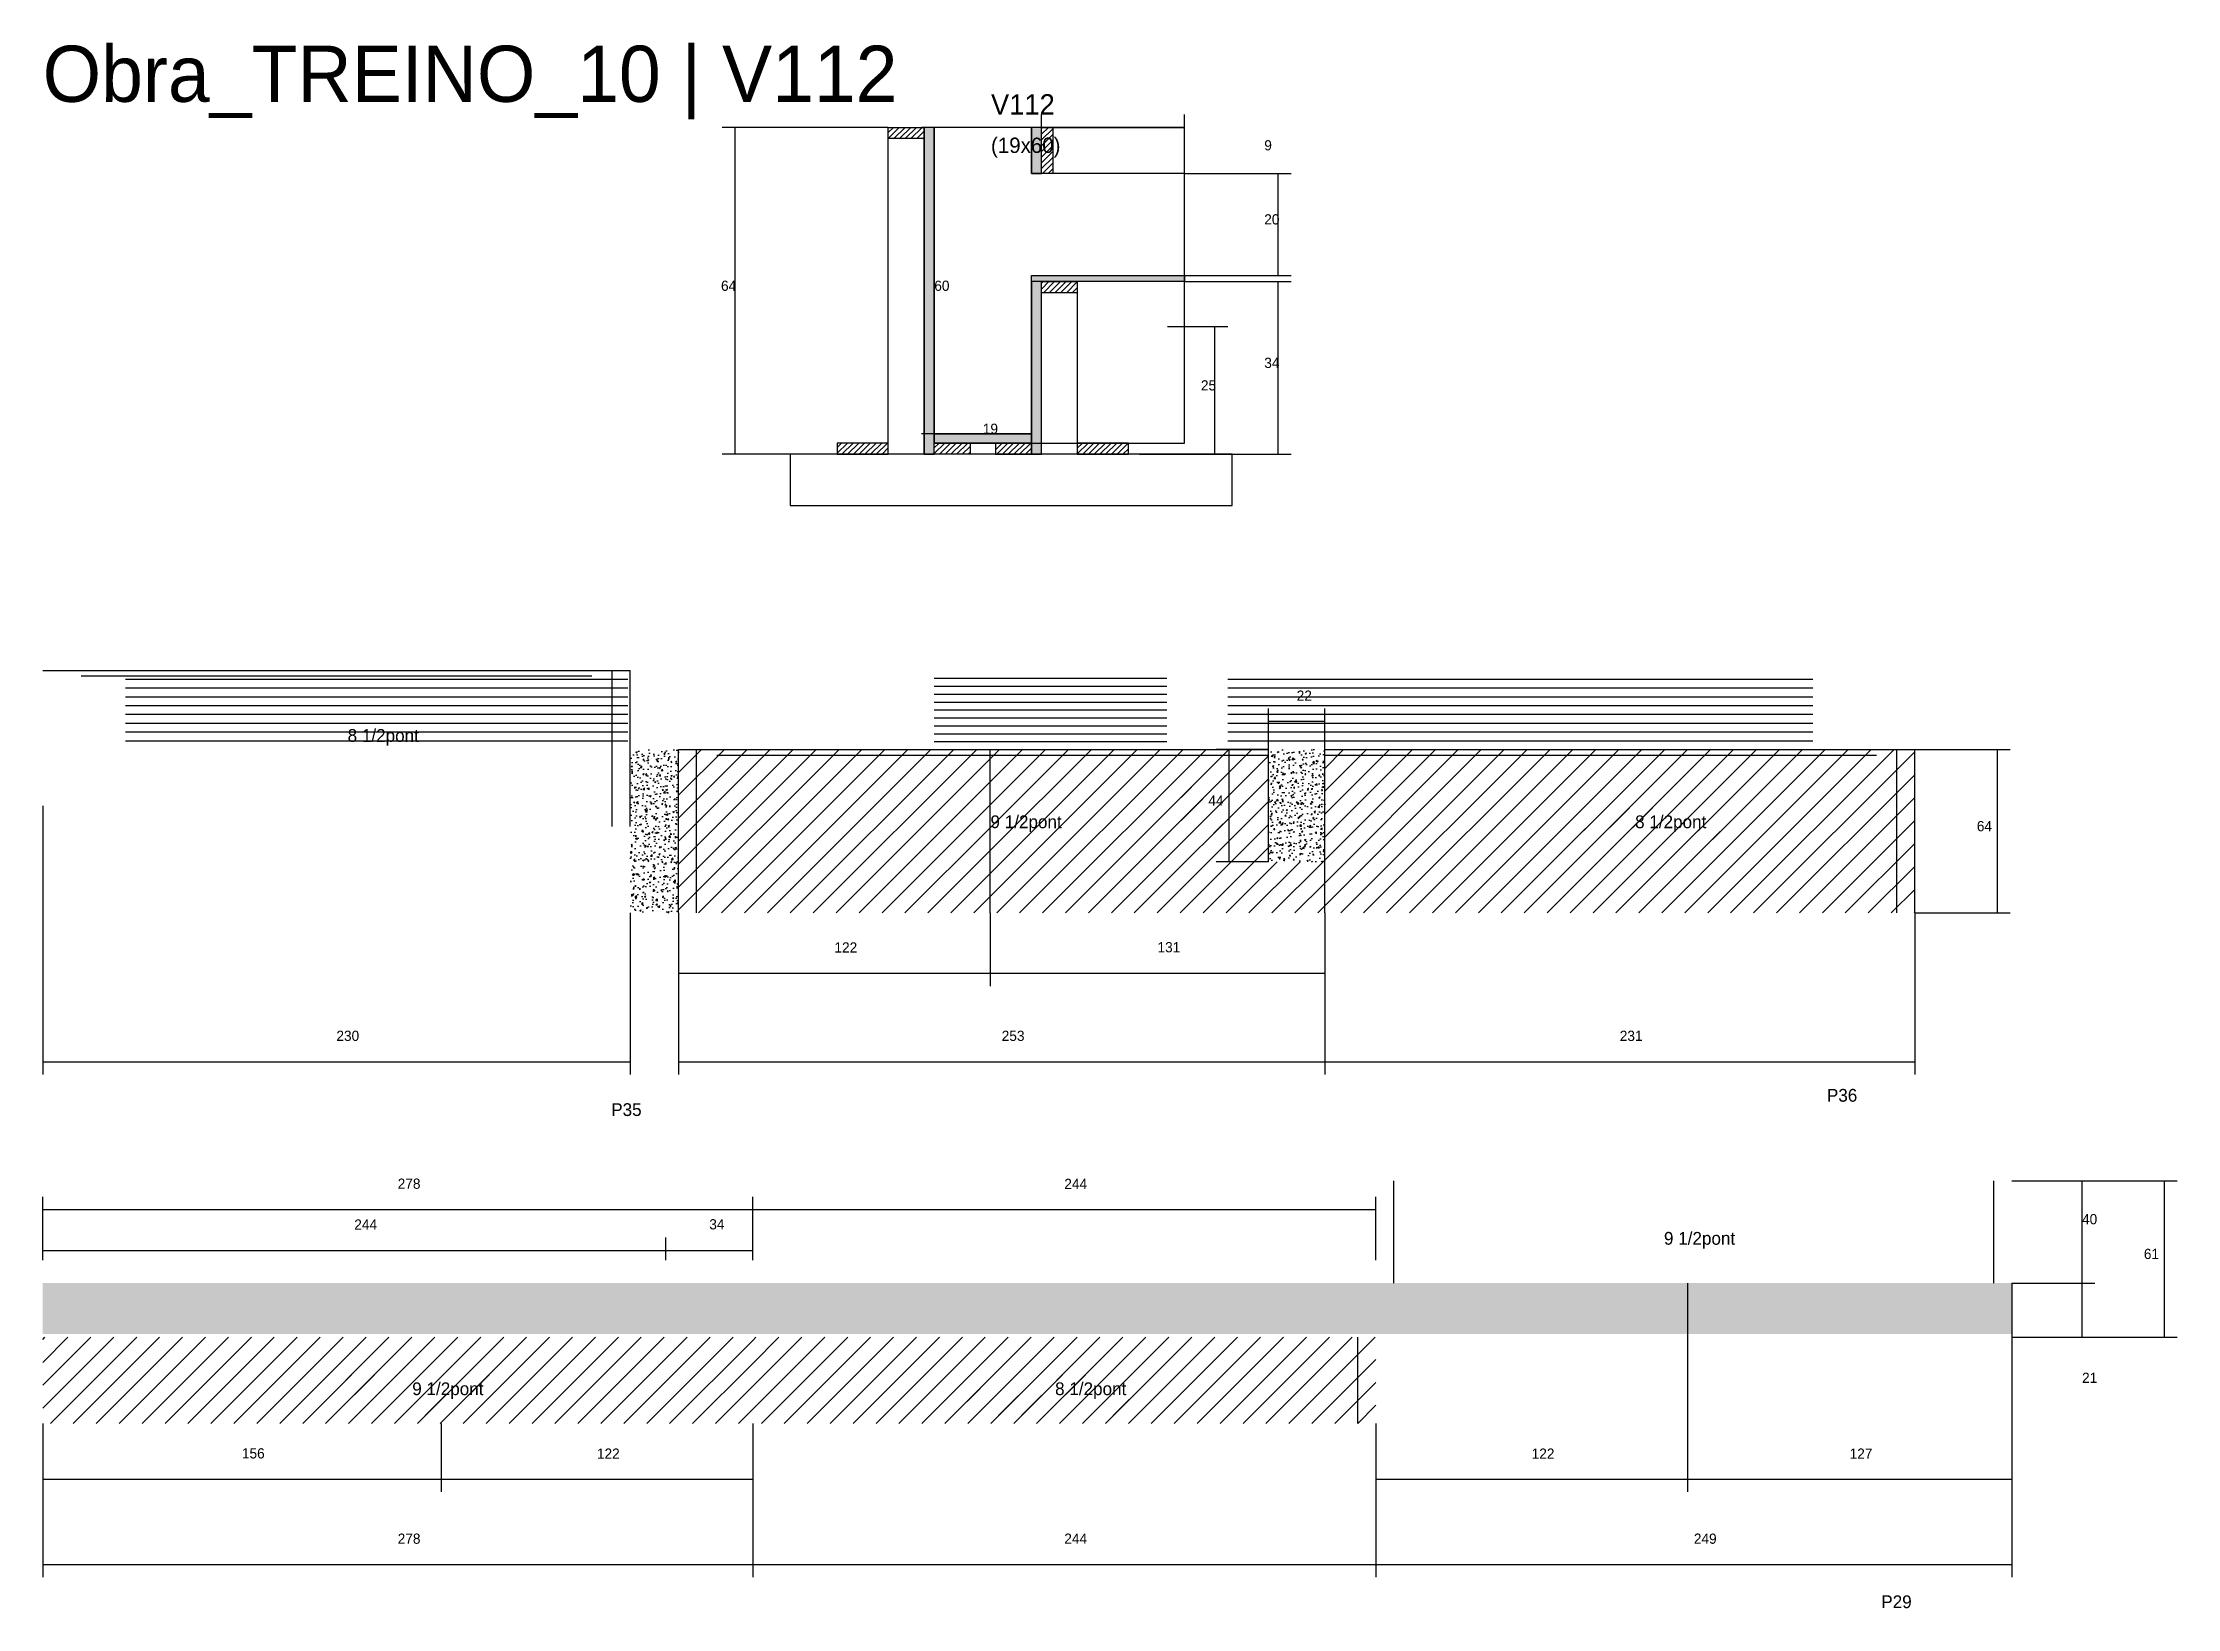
# Model space of a CAD drawing. Header units: metres. Extents: x -132 to 34800, y -36000 to 1848.
# Drawn here: x 2980 to 3816, y -15050 to -14437 of the extents above; entities that cross this region are included whole.
import ezdxf

# ---------------------------------------------------------------- set-up
doc = ezdxf.new("R2010")
doc.units = ezdxf.units.M
for name, color, linetype in [('CONCRETO', 251, 'Continuous'), ('COTA', 4, 'Continuous'), ('Cota Seção (2x)', 4, 'Continuous'), ('Hachura', 253, 'Continuous'), ('LABEL_ID', 3, 'Continuous'), ('Madeira', 126, 'Continuous'), ('NOMENCLATURA', 7, 'Continuous'), ('Painéis', 200, 'Continuous'), ('SARR_2.2x7', 40, 'Continuous'), ('Texto Seção', 7, 'Continuous')]:
    doc.layers.add(name, color=color, linetype=linetype)

msp = doc.modelspace()

# ---------------------------------------------------------------- texts
at = {"layer": 'COTA'}
for s, p in [('9', (3458.3, -14479)), ('20', (3458.3, -14508)), ('64', (3245.6, -14534)), ('34', (3458.3, -14564.2)), ('25', (3433.5, -14573)), ('22', (3471, -14694.5)), ('44', (3436.4, -14735.6)), ('64', (3737.3, -14745.6)), ('122', (3290, -14793.1)), ('131', (3416.5, -14793)), ('230', (3095, -14827.7)), ('253', (3355.5, -14827.7)), ('231', (3597.5, -14827.7)), ('278', (3119, -14885.6)), ('244', (3380, -14885.7)), ('244', (3102, -14901.6)), ('34', (3241, -14901.5)), ('40', (3778.5, -14899.5)), ('61', (3802.7, -14913.1)), ('21', (3778.5, -14961.6)), ('156', (3058, -14991.2)), ('122', (3197, -14991.3)), ('122', (3563, -14991.3)), ('127', (3687.5, -14991.3)), ('278', (3119, -15024.6)), ('244', (3380, -15024.6)), ('249', (3626.5, -15024.6))]:
    msp.add_text(s, height=4, dxfattribs=at).set_placement(p)
at = {"layer": 'Cota Seção (2x)'}
for s, p in [('60', (3329.1, -14534)), ('19', (3348.1, -14590))]:
    msp.add_text(s, height=4, dxfattribs=at).set_placement(p)
at = {"layer": 'LABEL_ID'}
msp.add_text('Obra_TREINO_10 | V112', height=22, dxfattribs=at).set_placement((2980, -14460))
at = {"layer": 'NOMENCLATURA'}
for s, p in [('8 1/2pont', (3099.4, -14710.6)), ('9 1/2pont', (3351.1, -14744.4)), ('8 1/2pont', (3603.5, -14744.4)), ('P35', (3202.6, -14857.1)), ('P36', (3678.6, -14851.5)), ('9 1/2pont', (3614.8, -14907.5)), ('9 1/2pont', (3124.7, -14966.4)), ('8 1/2pont', (3376.4, -14966.4)), ('P29', (3699.9, -15049.8))]:
    msp.add_text(s, height=5, dxfattribs=at).set_placement(p)
at = {"layer": 'Texto Seção'}
for s, height, p in [('V112', 8, (3351.3, -14465)), ('(19x60)', 6, (3351.3, -14480))]:
    msp.add_text(s, height=height, dxfattribs=at).set_placement(p)

# ---------------------------------------------------------------- hatches: boundary and pattern name
at = {"layer": 'COTA'}
h = msp.add_hatch(dxfattribs=at)
h.set_pattern_fill('AR-CONC', scale=0.03)
h.paths.add_polyline_path([(3229, -14713.6), (3210, -14713.6), (3210, -14777.6), (3229, -14777.6)])
h = msp.add_hatch(dxfattribs=at)
h.set_pattern_fill('AR-CONC', scale=0.03)
h.paths.add_polyline_path([(3482, -14713.6), (3460, -14713.6), (3460, -14757.6), (3482, -14757.6)])
h = msp.add_hatch(dxfattribs=at)
h.set_pattern_fill('AR-CONC', scale=0.03)
h.paths.add_polyline_path([(2980, -14922.5), (2980, -14942.5), (2980, -14942.5), (3751, -14942.5), (3751, -14942.5), (3751, -14922.5), (3751, -14922.5), (2980, -14922.5)])
at = {"layer": 'Hachura'}
h = msp.add_hatch(dxfattribs=at)
h.set_pattern_fill('ANSI31', scale=0.5)
h.paths.add_polyline_path([(3311.1, -14474.4), (3311.1, -14470), (3311.1, -14470), (3325.1, -14470), (3325.1, -14470), (3325.1, -14474.4), (3325.1, -14474.4), (3311.1, -14474.4)])
h = msp.add_hatch(color=8, dxfattribs=at)
h.dxf.hatch_style = 1
h.paths.add_polyline_path([(3329.1, -14470), (3325.1, -14470), (3325.1, -14470), (3325.1, -14598), (3325.1, -14598), (3329.1, -14598), (3329.1, -14598), (3329.1, -14470)])
h = msp.add_hatch(color=8, dxfattribs=at)
h.dxf.hatch_style = 1
h.paths.add_polyline_path([(3371.1, -14470), (3367.1, -14470), (3367.1, -14470), (3367.1, -14488), (3367.1, -14488), (3371.1, -14488), (3371.1, -14488), (3371.1, -14470)])
h = msp.add_hatch(dxfattribs=at)
h.set_pattern_fill('ANSI31', scale=0.5)
h.paths.add_polyline_path([(3371.1, -14470), (3375.5, -14470), (3375.5, -14470), (3375.5, -14488), (3375.5, -14488), (3371.1, -14488), (3371.1, -14488), (3371.1, -14470)])
h = msp.add_hatch(color=8, dxfattribs=at)
h.dxf.hatch_style = 1
h.paths.add_polyline_path([(3367.1, -14530.4), (3367.1, -14528), (3367.1, -14528), (3427.1, -14528), (3427.1, -14528), (3427.1, -14530.4), (3427.1, -14530.4), (3367.1, -14530.4)])
h = msp.add_hatch(color=8, dxfattribs=at)
h.dxf.hatch_style = 1
h.paths.add_polyline_path([(3371.1, -14530.4), (3367.1, -14530.4), (3367.1, -14530.4), (3367.1, -14598), (3367.1, -14598), (3371.1, -14598), (3371.1, -14598), (3371.1, -14530.4)])
h = msp.add_hatch(dxfattribs=at)
h.set_pattern_fill('ANSI31', scale=0.5)
h.paths.add_polyline_path([(3371.1, -14534.8), (3371.1, -14530.4), (3371.1, -14530.4), (3385.1, -14530.4), (3385.1, -14530.4), (3385.1, -14534.8), (3385.1, -14534.8), (3371.1, -14534.8)])
h = msp.add_hatch(color=8, dxfattribs=at)
h.dxf.hatch_style = 1
h.paths.add_polyline_path([(3329.1, -14593.6), (3329.1, -14590), (3329.1, -14590), (3367.1, -14590), (3367.1, -14590), (3367.1, -14593.6), (3367.1, -14593.6), (3329.1, -14593.6)])
h = msp.add_hatch(dxfattribs=at)
h.set_pattern_fill('ANSI31', scale=0.5)
h.paths.add_polyline_path([(3311.1, -14598), (3311.1, -14593.6), (3311.1, -14593.6), (3291.1, -14593.6), (3291.1, -14593.6), (3291.1, -14598), (3291.1, -14598), (3311.1, -14598)])
h = msp.add_hatch(dxfattribs=at)
h.set_pattern_fill('ANSI31', scale=0.5)
h.paths.add_polyline_path([(3329.1, -14598), (3329.1, -14593.6), (3329.1, -14593.6), (3343.1, -14593.6), (3343.1, -14593.6), (3343.1, -14598), (3343.1, -14598), (3329.1, -14598)])
h = msp.add_hatch(dxfattribs=at)
h.set_pattern_fill('ANSI31', scale=0.5)
h.paths.add_polyline_path([(3367.1, -14598), (3367.1, -14593.6), (3367.1, -14593.6), (3353.1, -14593.6), (3353.1, -14593.6), (3353.1, -14598), (3353.1, -14598), (3367.1, -14598)])
h = msp.add_hatch(dxfattribs=at)
h.set_pattern_fill('ANSI31', scale=0.5)
h.paths.add_polyline_path([(3405.1, -14598), (3405.1, -14593.6), (3405.1, -14593.6), (3385.1, -14593.6), (3385.1, -14593.6), (3385.1, -14598), (3385.1, -14598), (3405.1, -14598)])
h = msp.add_hatch(dxfattribs=at)
h.set_pattern_fill('ANSI31', scale=2)
h.paths.add_polyline_path([(3351, -14713.6), (3229, -14713.6), (3229, -14777.6), (3351, -14777.6)])
h = msp.add_hatch(dxfattribs=at)
h.set_pattern_fill('ANSI31', scale=2)
h.paths.add_polyline_path([(3460, -14713.6), (3351, -14713.6), (3351, -14777.6), (3482, -14777.6), (3482, -14757.6), (3460, -14757.6)])
h = msp.add_hatch(dxfattribs=at)
h.set_pattern_fill('ANSI31', scale=2)
h.paths.add_polyline_path([(3713, -14713.6), (3482, -14713.6), (3482, -14777.6), (3713, -14777.6)])
h = msp.add_hatch(dxfattribs=at)
h.set_pattern_fill('ANSI31', scale=2)
h.paths.add_polyline_path([(3446.3, -14746.4), (3446.3, -14724.2), (3446.3, -14724.2), (3425.7, -14724.2), (3425.7, -14724.2), (3425.7, -14746.4), (3425.7, -14746.4), (3446.3, -14746.4)])
h = msp.add_hatch(dxfattribs=at)
h.set_pattern_fill('ANSI31', scale=2)
h.paths.add_polyline_path([(3567.1, -14752.4), (3634.7, -14752.4), (3634.7, -14752.4), (3640.2, -14736.4), (3640.2, -14736.4), (3572.6, -14736.4), (3572.6, -14736.4), (3567.1, -14752.4)])
h = msp.add_hatch(dxfattribs=at)
h.set_pattern_fill('ANSI31', scale=2)
h.paths.add_polyline_path([(3136, -14943.7), (2980, -14943.7), (2980, -14977.5), (3136, -14977.5)])
h = msp.add_hatch(dxfattribs=at)
h.set_pattern_fill('ANSI31', scale=2)
h.paths.add_polyline_path([(3258, -14943.7), (3136, -14943.7), (3136, -14977.5), (3258, -14977.5)])
h = msp.add_hatch(dxfattribs=at)
h.set_pattern_fill('ANSI31', scale=2)
h.paths.add_polyline_path([(3502, -14943.7), (3258, -14943.7), (3258, -14977.5), (3502, -14977.5)])
h = msp.add_hatch(dxfattribs=at)
h.set_pattern_fill('ANSI31', scale=2)
h.paths.add_polyline_path([(3088.2, -14974.4), (3155.9, -14974.4), (3155.9, -14974.4), (3161.4, -14958.4), (3161.4, -14958.4), (3093.7, -14958.4), (3093.7, -14958.4), (3088.2, -14974.4)])
h = msp.add_hatch(dxfattribs=at)
h.set_pattern_fill('ANSI31', scale=2)
h.paths.add_polyline_path([(3340, -14974.4), (3407.6, -14974.4), (3407.6, -14974.4), (3413.1, -14958.4), (3413.1, -14958.4), (3345.5, -14958.4), (3345.5, -14958.4), (3340, -14974.4)])

# ---------------------------------------------------------------- linework, layer by layer
at = {"layer": 'CONCRETO'}
for points in [[(3367.1, -14528), (3427.1, -14528), (3427.1, -14488), (3367.1, -14488), (3367.1, -14470), (3329.1, -14470), (3329.1, -14593.6), (3329.1, -14593.6), (3329.1, -14590), (3367.1, -14590)], [(3329.1, -14593.6), (3427.1, -14593.6), (3427.1, -14470), (3329.1, -14470)]]:
    msp.add_lwpolyline(points, close=True, dxfattribs=at)
at = {"layer": 'COTA'}
for p, q in [((3371.1, -14470), (3371.1, -14465)), ((3427.1, -14488), (3427.1, -14465)), ((3311.1, -14470), (3246.1, -14470)), ((3251.1, -14598), (3251.1, -14470)), ((3371.1, -14470), (3427.1, -14470)), ((3427.1, -14488), (3468.8, -14488)), ((3463.8, -14528), (3463.8, -14488)), ((3427.1, -14528), (3468.8, -14528)), ((3427.1, -14530.4), (3468.8, -14530.4)), ((3463.8, -14598), (3463.8, -14530.4)), ((3420.4, -14548), (3444, -14548)), ((3439, -14598), (3439, -14548)), ((3311.1, -14598), (3246.1, -14598)), ((3409.5, -14598), (3468.8, -14598)), ((3420.4, -14598), (3444, -14598)), ((3460, -14713.6), (3460, -14697.5)), ((3482, -14713.6), (3482, -14697.5)), ((3460, -14702.5), (3482, -14702.5)), ((3460, -14713.6), (3439.5, -14713.6)), ((3444.5, -14757.6), (3444.5, -14713.6)), ((3713, -14713.6), (3750.4, -14713.6)), ((3745.4, -14777.6), (3745.4, -14713.6)), ((2980, -14735.6), (2980, -14840.9)), ((3460, -14757.6), (3439.5, -14757.6)), ((3210, -14777.6), (3210, -14840.9)), ((3229, -14777.6), (3229, -14840.9)), ((3229, -14777.6), (3229, -14806.2)), ((3351, -14777.6), (3351, -14806.2)), ((3351, -14777.6), (3351, -14806.2)), ((3482, -14777.6), (3482, -14840.9)), ((3482, -14777.6), (3482, -14840.9)), ((3482, -14777.6), (3482, -14806.2)), ((3713, -14777.6), (3713, -14840.9)), ((3713, -14777.6), (3750.4, -14777.6)), ((3229, -14801.2), (3351, -14801.2)), ((3351, -14801.2), (3482, -14801.2)), ((2980, -14835.9), (3210, -14835.9)), ((3229, -14835.9), (3482, -14835.9)), ((3482, -14835.9), (3713, -14835.9)), ((3751, -14882.5), (3783.5, -14882.5)), ((3751, -14882.5), (3815.8, -14882.5)), ((3778.5, -14922.5), (3778.5, -14882.5)), ((3810.8, -14943.7), (3810.8, -14882.5)), ((2980, -14913.3), (2980, -14888.7)), ((2980, -14893.7), (3258, -14893.7)), ((3258, -14913.3), (3258, -14888.7)), ((3258, -14913.3), (3258, -14888.7)), ((3258, -14893.7), (3502, -14893.7)), ((3502, -14913.5), (3502, -14888.7)), ((2980, -14913.5), (2980, -14904.7)), ((2980, -14909.7), (3224, -14909.7)), ((3224, -14913.5), (3224, -14904.7)), ((3224, -14913.5), (3224, -14904.7)), ((3224, -14909.7), (3258, -14909.7)), ((3258, -14913.5), (3258, -14904.7)), ((3624, -14922.5), (3624, -15004.3)), ((3624, -14922.5), (3624, -15004.3)), ((3751, -14922.5), (3783.5, -14922.5)), ((3751, -14922.5), (3783.5, -14922.5)), ((3751, -14922.5), (3751, -15004.3)), ((3778.5, -14943.7), (3778.5, -14922.5)), ((3751, -14943.7), (3751, -15037.7)), ((3751, -14943.7), (3783.5, -14943.7)), ((3751, -14943.7), (3815.8, -14943.7)), ((2980, -14977.5), (2980, -15037.7)), ((2980, -14977.5), (2980, -15004.3)), ((3136, -14977.5), (3136, -15004.3)), ((3136, -14977.5), (3136, -15004.3)), ((3258, -14977.5), (3258, -15037.7)), ((3258, -14977.5), (3258, -15004.3)), ((3258, -14977.5), (3258, -15037.7)), ((3502, -14977.5), (3502, -15037.7)), ((3502, -14977.5), (3502, -15037.7)), ((3502, -14977.5), (3502, -15004.3)), ((2980, -14999.3), (3136, -14999.3)), ((3136, -14999.3), (3258, -14999.3)), ((3502, -14999.3), (3624, -14999.3)), ((3624, -14999.3), (3751, -14999.3)), ((2980, -15032.7), (3258, -15032.7)), ((3258, -15032.7), (3502, -15032.7)), ((3502, -15032.7), (3751, -15032.7))]:
    msp.add_line(p, q, dxfattribs=at)
at = {"layer": 'Cota Seção (2x)'}
for p, q in [((3367.1, -14470), (3324.1, -14470)), ((3329.1, -14590), (3329.1, -14470)), ((3367.1, -14590), (3324.1, -14590)), ((3329.1, -14598), (3329.1, -14585)), ((3329.1, -14590), (3367.1, -14590)), ((3367.1, -14598), (3367.1, -14585))]:
    msp.add_line(p, q, dxfattribs=at)
at = {"layer": 'Madeira'}
for points in [[(3311.1, -14474.4), (3311.1, -14470), (3325.1, -14470), (3325.1, -14474.4)], [(3311.1, -14470), (3325.1, -14470), (3325.1, -14598), (3311.1, -14598)], [(3371.1, -14470), (3375.5, -14470), (3375.5, -14488), (3371.1, -14488)], [(3371.1, -14534.8), (3371.1, -14530.4), (3385.1, -14530.4), (3385.1, -14534.8)], [(3371.1, -14530.4), (3385.1, -14530.4), (3385.1, -14598), (3371.1, -14598)], [(3272.7, -14618), (3445.7, -14618), (3445.7, -14598), (3272.7, -14598)], [(3311.1, -14598), (3311.1, -14593.6), (3291.1, -14593.6), (3291.1, -14598)], [(3329.1, -14598), (3329.1, -14593.6), (3343.1, -14593.6), (3343.1, -14598)], [(3367.1, -14598), (3367.1, -14593.6), (3353.1, -14593.6), (3353.1, -14598)], [(3405.1, -14598), (3405.1, -14593.6), (3385.1, -14593.6), (3385.1, -14598)]]:
    msp.add_lwpolyline(points, close=True, dxfattribs=at)
at = {"layer": 'Painéis'}
for p, q in [((3325.1, -14598), (3325.1, -14470)), ((3367.1, -14528), (3427.1, -14528)), ((3367.1, -14598), (3367.1, -14530.4)), ((3329.1, -14590), (3367.1, -14590)), ((3329.1, -14593.6), (3329.1, -14590)), ((3367.1, -14593.6), (3367.1, -14590)), ((2980, -14682.6), (3210, -14682.6)), ((3210, -14743.8), (3210, -14682.6)), ((3229, -14713.6), (3460, -14713.6)), ((3229, -14777.6), (3229, -14713.6)), ((3351, -14777.6), (3351, -14713.6)), ((3460, -14757.6), (3460, -14713.6)), ((3482, -14713.6), (3713, -14713.6)), ((3482, -14777.6), (3482, -14713.6)), ((3713, -14777.6), (3713, -14713.6))]:
    msp.add_line(p, q, dxfattribs=at)
for points in [[(3329.1, -14470), (3325.1, -14470), (3325.1, -14598), (3329.1, -14598)], [(3371.1, -14470), (3367.1, -14470), (3367.1, -14488), (3371.1, -14488)], [(3367.1, -14530.4), (3367.1, -14528), (3427.1, -14528), (3427.1, -14530.4)], [(3371.1, -14530.4), (3367.1, -14530.4), (3367.1, -14598), (3371.1, -14598)], [(3329.1, -14593.6), (3329.1, -14590), (3367.1, -14590), (3367.1, -14593.6)]]:
    msp.add_lwpolyline(points, close=True, dxfattribs=at)
at = {"layer": 'SARR_2.2x7'}
for p, q in [((2995, -14684.8), (3195, -14684.8)), ((3203, -14743.8), (3203, -14682.6)), ((3012.4, -14686.04), (3209.1, -14686.04)), ((3012.4, -14689.49), (3209.1, -14689.49)), ((3012.4, -14692.93), (3209.1, -14692.93)), ((3012.4, -14692.98), (3209.1, -14692.98)), ((3329.1, -14685.7), (3420.1, -14685.7)), ((3329.1, -14688.8), (3420.1, -14688.8)), ((3329.1, -14691.9), (3420.1, -14691.9)), ((3444.1, -14686.04), (3673.1, -14686.04)), ((3444.1, -14689.49), (3673.1, -14689.49)), ((3444.1, -14692.93), (3673.1, -14692.93)), ((3444.1, -14692.98), (3673.1, -14692.98)), ((3012.4, -14696.38), (3209.1, -14696.38)), ((3012.4, -14699.82), (3209.1, -14699.82)), ((3329.1, -14695.04), (3420.1, -14695.04)), ((3329.1, -14698.1), (3420.1, -14698.1)), ((3329.1, -14701.2), (3420.1, -14701.2)), ((3444.1, -14696.38), (3673.1, -14696.38)), ((3444.1, -14699.82), (3673.1, -14699.82)), ((3012.4, -14703.27), (3209.1, -14703.27)), ((3012.4, -14706.71), (3209.1, -14706.71)), ((3329.1, -14704.3), (3420.1, -14704.3)), ((3329.1, -14707.4), (3420.1, -14707.4)), ((3444.1, -14703.27), (3673.1, -14703.27)), ((3444.1, -14706.71), (3673.1, -14706.71)), ((3012.4, -14710.16), (3209.1, -14710.16)), ((3236, -14777.6), (3236, -14713.6)), ((3244, -14715.8), (3460, -14715.8)), ((3329.1, -14710.5), (3420.1, -14710.5)), ((3444.1, -14710.16), (3673.1, -14710.16)), ((3482, -14715.8), (3698, -14715.8)), ((3706, -14777.6), (3706, -14713.6)), ((3509, -14922.5), (3509, -14882.5)), ((3744, -14922.5), (3744, -14882.5)), ((3495, -14977.5), (3495, -14943.7))]:
    msp.add_line(p, q, dxfattribs=at)

msp.set_redraw_order([(e.dxf.handle, doc.entitydb.next_handle()) for e in msp.query("TEXT MTEXT ATTDEF DIMENSION ARC_DIMENSION")])  # texts and dimensions are drawn at this point

doc.saveas('drawing.dxf')
